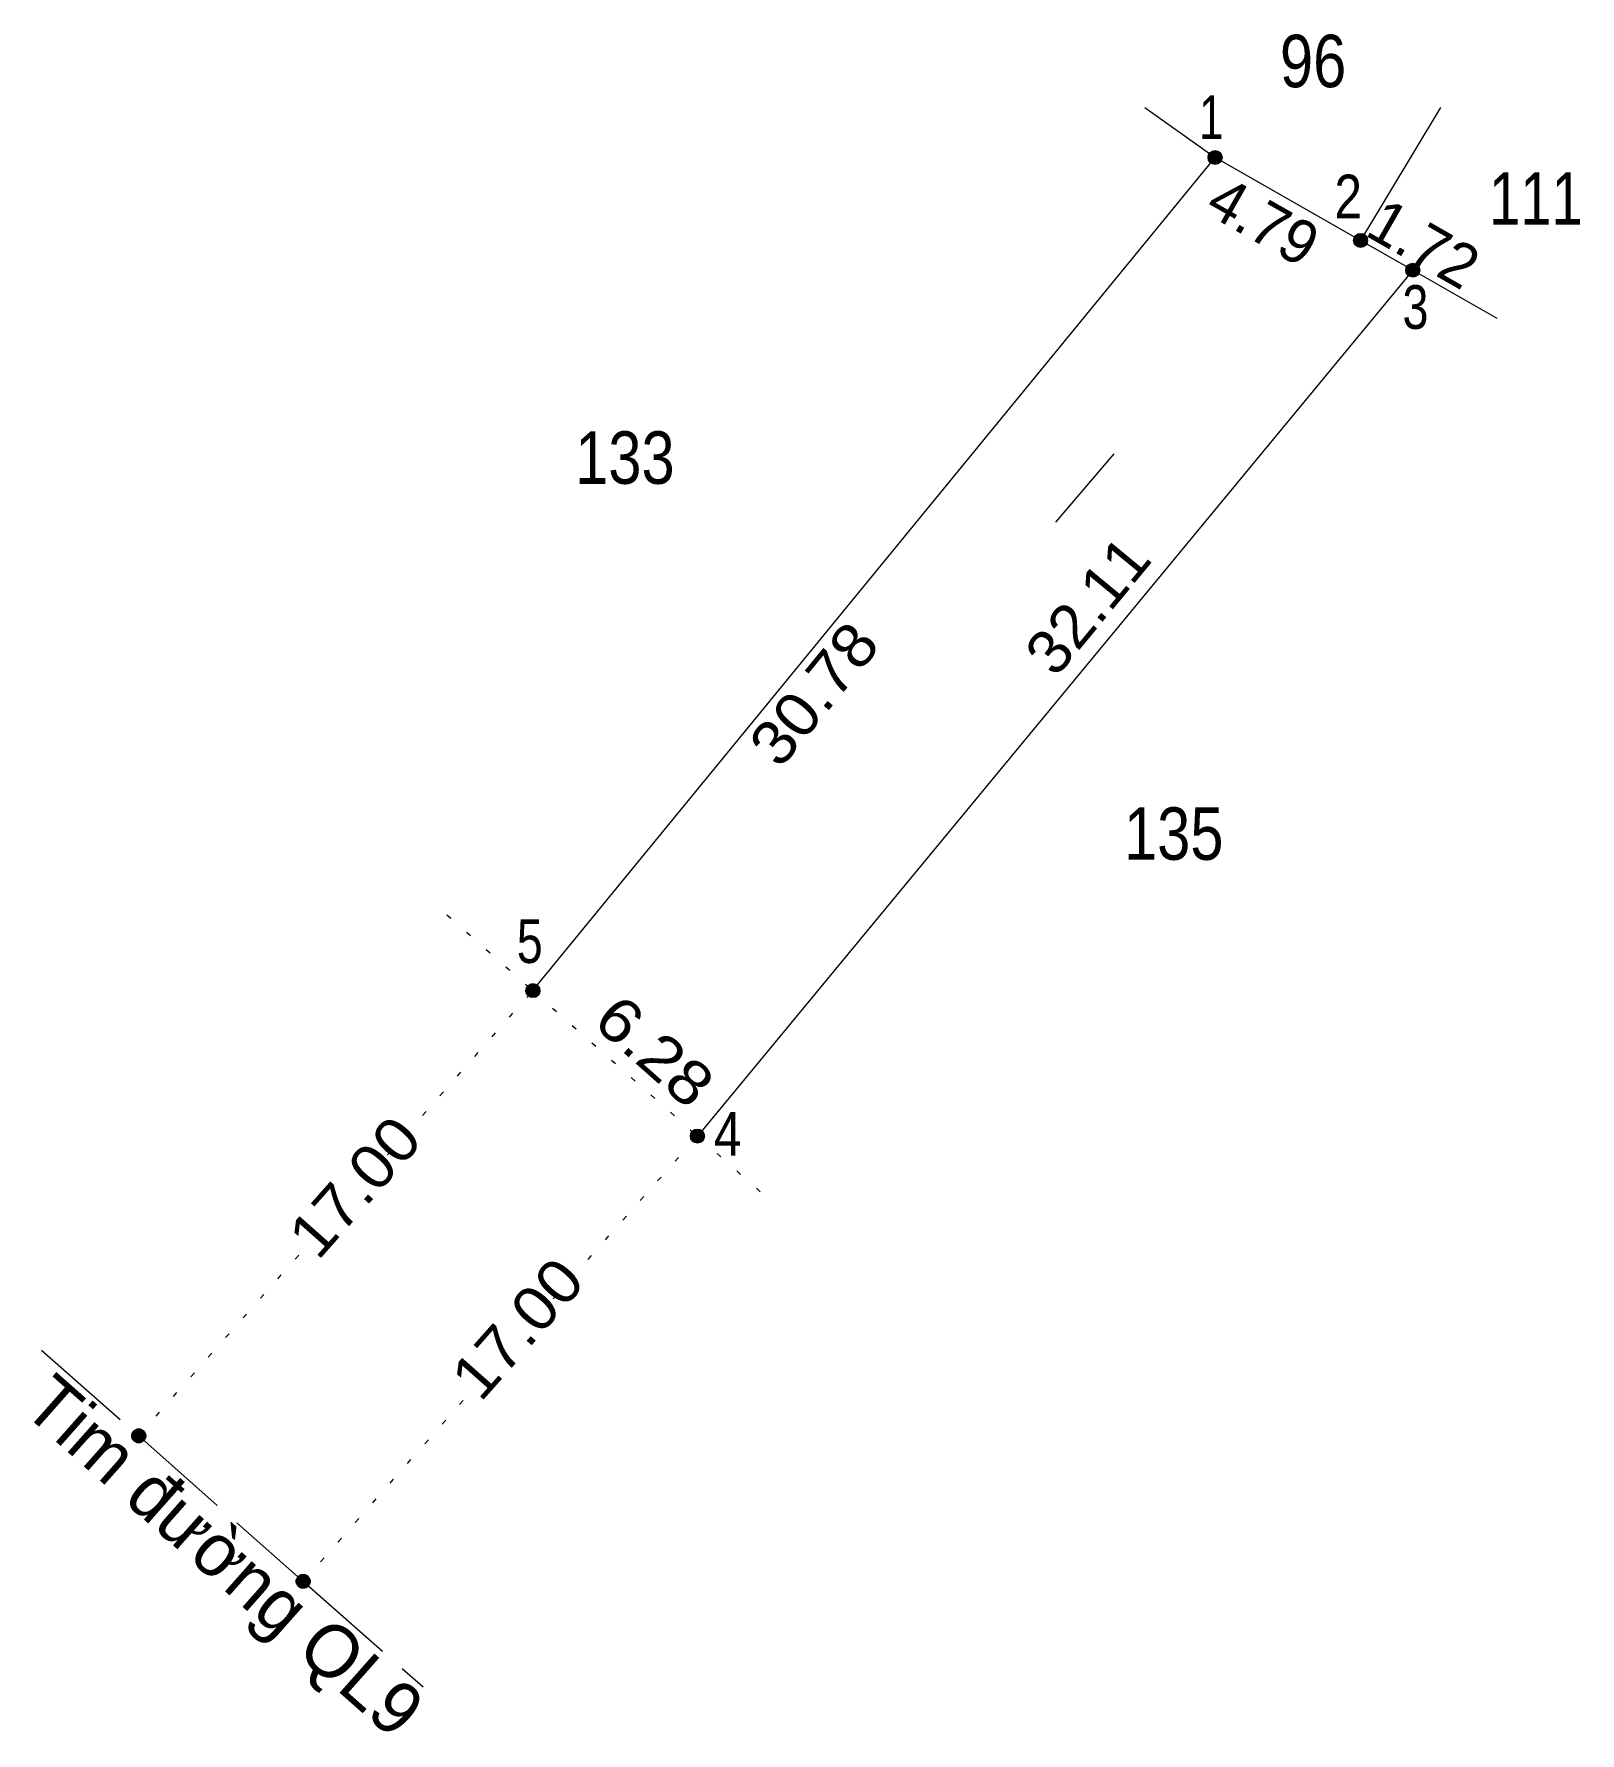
# Model space of a CAD drawing. Header units: metres. Extents: x 536771 to 537815, y 1837287 to 1837416.
# Drawn here: x 537770.41 to 537814.6, y 1837341 to 1837389.58 of the extents above; entities that cross this region are included whole.
import ezdxf
from ezdxf.enums import TextEntityAlignment as Align

# ---------------------------------------------------------------- set-up
doc = ezdxf.new("R2010")
doc.units = ezdxf.units.M
doc.header["$LTSCALE"] = 0.5
doc.linetypes.add('DOTTED', pattern=[1.5, 0.3, -1.2])
doc.linetypes.add('LONG_DASHED', pattern=[7.5, 6, -1.5])
for name, color, linetype, lineweight in [('10', 7, 'Continuous', 13), ('50', 7, 'DOTTED', 13), ('63', 7, 'Continuous', 13), ('8', 7, 'DOTTED', 13)]:
    doc.layers.add(name, color=color, linetype=linetype, lineweight=lineweight)

msp = doc.modelspace()

# ---------------------------------------------------------------- texts
at = {"layer": '63'}
for s, height, width, p in [('96', 1.5, 0.85, (537807.92, 1837388.06)), (' 1', 1.25, 0.75, (537804.41, 1837386.58)), (' 2', 1.25, 0.85, (537808.37, 1837384.31)), ('111', 1.5, 0.8, (537814.68, 1837384.13)), (' 3', 1.25, 0.8, (537810.27, 1837381.15)), (' 133', 1.5, 0.85, (537788.72, 1837376.72)), ('135', 1.5, 0.85, (537804.41, 1837365.97)), (' 5', 1.25, 0.8, (537784.95, 1837363.02)), (' 4', 1.25, 0.85, (537790.63, 1837357.51))]:
    msp.add_text(s, height=height, dxfattribs=dict(at, width=width)).set_placement(p, align=Align.RIGHT)
for s, height, rotation, p in [('4.79', 1.25, 330.329, (537805.2406, 1837383.6837)), ('1.72', 1.25, 330.297, (537809.8253, 1837383.0399)), ('Tim đường QL9', 1.5, 318.488, (537775.3529, 1837345.5071))]:
    msp.add_text(s, height=height, rotation=rotation, dxfattribs=at).set_placement(p, align=Align.CENTER)
for s, rotation, width, p in [('32.11', 50.446, 1.05, (537801.0088, 1837372.842)), ('30.78', 50.695, 1.1, (537793.1864, 1837370.3191)), ('6.28', 318.488, 1.15, (537787.7358, 1837360.0303)), ('17.00', 48.481, 1.1, (537780.0421, 1837356.2058)), ('17.00', 48.481, 1.1, (537784.6921, 1837352.1557))]:
    msp.add_text(s, height=1.25, rotation=rotation, dxfattribs=dict(at, width=width)).set_placement(p, align=Align.CENTER)

# ---------------------------------------------------------------- hatches: boundary and pattern name
at = {"layer": '63'}
for points in [[(537804.37, 1837386.05, 1), (537803.97, 1837386.05, 1)], [(537808.53, 1837383.68, 1), (537808.13, 1837383.68, 1)], [(537810.02, 1837382.83, 1), (537809.62, 1837382.83, 1)], [(537784.87, 1837362.23, 1), (537784.47, 1837362.23, 1)], [(537789.57, 1837358.07, 1), (537789.17, 1837358.07, 1)], [(537773.6, 1837349.5, 1), (537773.2, 1837349.5, 1)], [(537778.3, 1837345.34, 1), (537777.9, 1837345.34, 1)]]:
    msp.add_hatch(color=256, dxfattribs=at).paths.add_polyline_path(points)

# ---------------------------------------------------------------- linework, layer by layer
at = {"layer": '10'}
for p, q in [((537802.16, 1837387.48), (537804.17, 1837386.05)), ((537810.61, 1837387.48), (537808.33, 1837383.68)), ((537784.67, 1837362.23), (537804.17, 1837386.05)), ((537809.82, 1837382.83), (537789.37, 1837358.07)), ((537809.82, 1837382.83), (537812.22, 1837381.46))]:
    msp.add_line(p, q, dxfattribs=at)
msp.add_lwpolyline([(537809.82, 1837382.83), (537808.33, 1837383.68), (537804.17, 1837386.05)], dxfattribs=at)
at = {"layer": '50'}
for p, q in [((537782.21, 1837364.4), (537784.67, 1837362.23)), ((537784.67, 1837362.23), (537789.37, 1837358.07)), ((537789.37, 1837358.07), (537791.36, 1837356.31))]:
    msp.add_line(p, q, dxfattribs=at)
at = {"layer": '50', "linetype": 'LONG_DASHED'}
for p, q in [((537770.62, 1837351.95), (537773.43, 1837349.48)), ((537773.4, 1837349.5), (537778.1, 1837345.34)), ((537778.12, 1837345.33), (537781.53, 1837342.32))]:
    msp.add_line(p, q, dxfattribs=at)
at = {"layer": '63'}
msp.add_line((537799.62, 1837375.62), (537801.28, 1837377.58), dxfattribs=at)
for centre in [(537804.17, 1837386.05), (537808.33, 1837383.68), (537809.82, 1837382.83), (537784.67, 1837362.23), (537789.37, 1837358.07)]:
    msp.add_circle(centre, 0.2, dxfattribs=at)
at = {"layer": '63', "linetype": 'LONG_DASHED'}
for centre in [(537773.4, 1837349.5), (537778.1, 1837345.34)]:
    msp.add_circle(centre, 0.2, dxfattribs=at)
at = {"layer": '8'}
for p, q in [((537780.52, 1837357.54), (537784.67, 1837362.23)), ((537785.25, 1837353.42), (537789.37, 1837358.07)), ((537780.51, 1837357.53), (537780.52, 1837357.54)), ((537773.4, 1837349.5), (537778.23, 1837354.96)), ((537778.1, 1837345.34), (537782.96, 1837350.83))]:
    msp.add_line(p, q, dxfattribs=at)

msp.set_redraw_order([(e.dxf.handle, doc.entitydb.next_handle()) for e in msp.query("TEXT MTEXT ATTDEF DIMENSION ARC_DIMENSION")])  # texts and dimensions are drawn at this point

doc.saveas('drawing.dxf')
